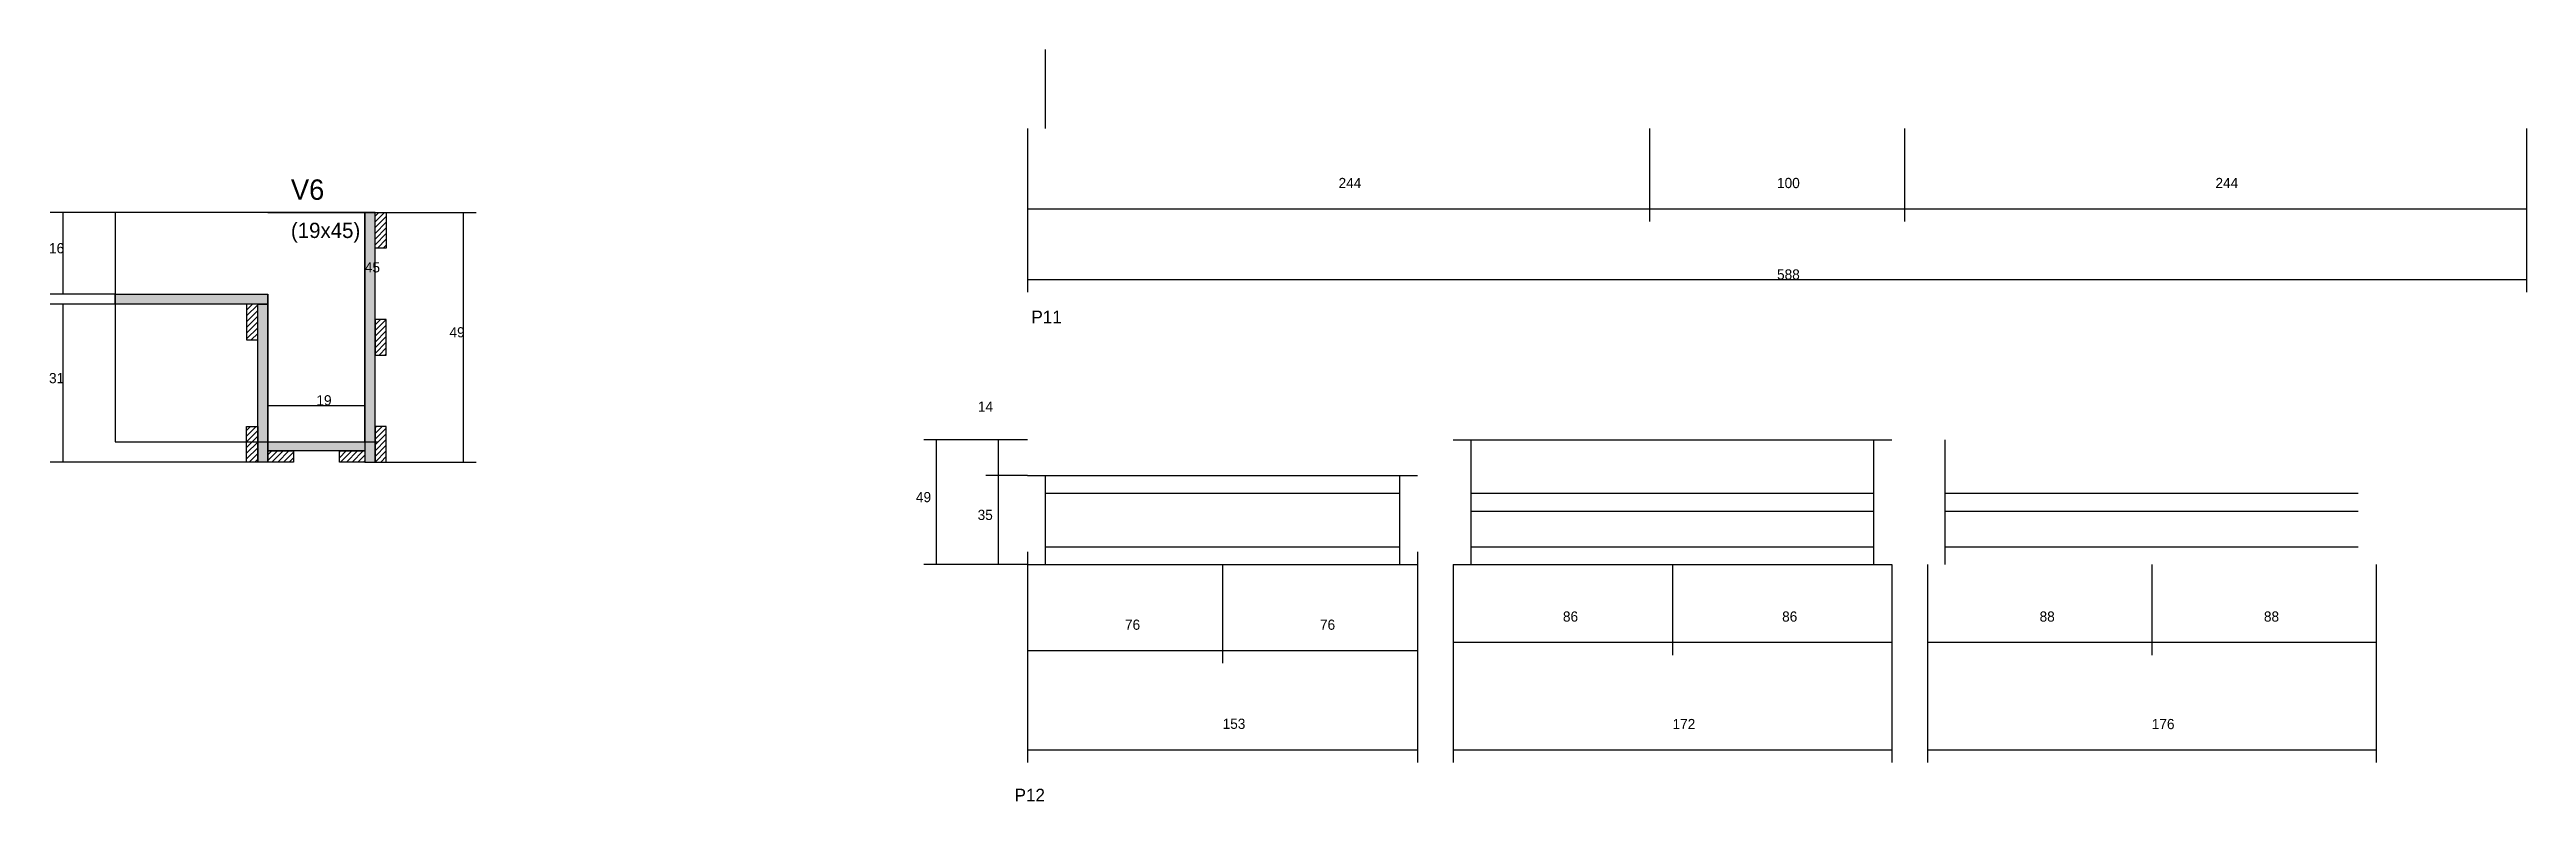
# Model space of a CAD drawing. Header units: metres. Extents: x -2848 to 22762, y -49062 to 1016.
# Drawn here: x 1505 to 2477, y -31031 to -30736 of the extents above; entities that cross this region are included whole.
import ezdxf

# ---------------------------------------------------------------- set-up
doc = ezdxf.new("R2010")
doc.units = ezdxf.units.M
for name, color, linetype in [('CONCRETO', 251, 'Continuous'), ('COTA', 4, 'Continuous'), ('Cota Seção (2x)', 4, 'Continuous'), ('Hachura', 253, 'Continuous'), ('Madeira', 126, 'Continuous'), ('NOMENCLATURA', 7, 'Continuous'), ('Painéis', 200, 'Continuous'), ('SARR_2.2x7', 40, 'Continuous'), ('Texto Seção', 7, 'Continuous')]:
    doc.layers.add(name, color=color, linetype=linetype)

msp = doc.modelspace()

# ---------------------------------------------------------------- texts
at = {"layer": 'COTA'}
for s, p in [('244', (2011, -30790.4)), ('100', (2183, -30790.4)), ('244', (2355, -30790.4)), ('16', (1505.1, -30816)), ('588', (2183, -30826.3)), ('49', (1662.2, -30849)), ('31', (1505.1, -30867)), ('14', (1869.5, -30878.2)), ('49', (1845.2, -30913.7)), ('35', (1869.4, -30920.7)), ('86', (2099, -30960.6)), ('86', (2185, -30960.6)), ('88', (2286, -30960.6)), ('88', (2374, -30960.6)), ('76', (1927.2, -30963.8)), ('76', (2003.7, -30963.8)), ('153', (1965.5, -31002.7)), ('172', (2142, -31002.8)), ('176', (2330, -31002.8))]:
    msp.add_text(s, height=4, dxfattribs=at).set_placement(p)
at = {"layer": 'Cota Seção (2x)'}
for s, p in [('45', (1629, -30823.5)), ('19', (1610, -30875.7))]:
    msp.add_text(s, height=4, dxfattribs=at).set_placement(p)
at = {"layer": 'NOMENCLATURA'}
for s, p in [('P11', (1890.5, -30843.5)), ('P12', (1883.9, -31031.2))]:
    msp.add_text(s, height=5, dxfattribs=at).set_placement(p)
at = {"layer": 'Texto Seção'}
for s, height, p in [('V6', 8, (1600, -30795)), ('(19x45)', 6, (1600, -30810))]:
    msp.add_text(s, height=height, dxfattribs=at).set_placement(p)

# ---------------------------------------------------------------- hatches: boundary and pattern name
at = {"layer": 'Hachura'}
h = msp.add_hatch(color=8, dxfattribs=at)
h.dxf.hatch_style = 1
h.paths.add_polyline_path([(1633, -30800), (1629, -30800), (1629, -30800), (1629, -30898), (1629, -30898), (1633, -30898), (1633, -30898), (1633, -30800)])
h = msp.add_hatch(dxfattribs=at)
h.set_pattern_fill('ANSI31', scale=0.5)
h.paths.add_polyline_path([(1633, -30800), (1637.4, -30800), (1637.4, -30800), (1637.4, -30814), (1637.4, -30814), (1633, -30814), (1633, -30814), (1633, -30800)])
h = msp.add_hatch(color=8, dxfattribs=at)
h.dxf.hatch_style = 1
h.paths.add_polyline_path([(1531, -30836), (1531, -30832), (1531, -30832), (1591, -30832), (1591, -30832), (1591, -30836), (1591, -30836), (1531, -30836)])
h = msp.add_hatch(dxfattribs=at)
h.set_pattern_fill('ANSI31', scale=0.5)
h.paths.add_polyline_path([(1587, -30836), (1582.6, -30836), (1582.6, -30836), (1582.6, -30850), (1582.6, -30850), (1587, -30850), (1587, -30850), (1587, -30836)])
h = msp.add_hatch(color=8, dxfattribs=at)
h.dxf.hatch_style = 1
h.paths.add_polyline_path([(1587, -30836), (1591, -30836), (1591, -30836), (1591, -30898), (1591, -30898), (1587, -30898), (1587, -30898), (1587, -30836)])
h = msp.add_hatch(dxfattribs=at)
h.set_pattern_fill('ANSI31', scale=0.5)
h.paths.add_polyline_path([(1633, -30856), (1637.4, -30856), (1637.4, -30856), (1637.4, -30842), (1637.4, -30842), (1633, -30842), (1633, -30842), (1633, -30856)])
h = msp.add_hatch(dxfattribs=at)
h.set_pattern_fill('ANSI31', scale=0.5)
h.paths.add_polyline_path([(1587, -30898), (1582.6, -30898), (1582.6, -30898), (1582.6, -30884), (1582.6, -30884), (1587, -30884), (1587, -30884), (1587, -30898)])
h = msp.add_hatch(color=8, dxfattribs=at)
h.dxf.hatch_style = 1
h.paths.add_polyline_path([(1591, -30893.6), (1591, -30890), (1591, -30890), (1629, -30890), (1629, -30890), (1629, -30893.6), (1629, -30893.6), (1591, -30893.6)])
h = msp.add_hatch(dxfattribs=at)
h.set_pattern_fill('ANSI31', scale=0.5)
h.paths.add_polyline_path([(1633, -30898), (1637.4, -30898), (1637.4, -30898), (1637.4, -30884), (1637.4, -30884), (1633, -30884), (1633, -30884), (1633, -30898)])
h = msp.add_hatch(dxfattribs=at)
h.set_pattern_fill('ANSI31', scale=0.5)
h.paths.add_polyline_path([(1591, -30898), (1591, -30893.6), (1591, -30893.6), (1601, -30893.6), (1601, -30893.6), (1601, -30898), (1601, -30898), (1591, -30898)])
h = msp.add_hatch(dxfattribs=at)
h.set_pattern_fill('ANSI31', scale=0.5)
h.paths.add_polyline_path([(1619, -30898), (1619, -30893.6), (1619, -30893.6), (1629, -30893.6), (1629, -30893.6), (1629, -30898), (1629, -30898), (1619, -30898)])

# ---------------------------------------------------------------- linework, layer by layer
at = {"layer": 'CONCRETO'}
for points in [[(1629, -30820), (1629, -30800), (1531, -30800), (1531, -30832), (1591, -30832), (1591, -30890), (1629, -30890), (1629, -30820)], [(1531, -30890), (1629, -30890), (1629, -30800), (1531, -30800)]]:
    msp.add_lwpolyline(points, close=True, dxfattribs=at)
at = {"layer": 'COTA'}
for p, q in [((1889, -30767), (1889, -30803.5)), ((2133, -30767), (2133, -30803.5)), ((2133, -30767), (2133, -30803.5)), ((2233, -30767), (2233, -30803.5)), ((2233, -30767), (2233, -30803.5)), ((2477, -30767), (2477, -30803.5)), ((1889, -30782), (1889, -30831.3)), ((2477, -30782), (2477, -30831.3)), ((1531, -30800), (1505.6, -30800)), ((1510.6, -30832), (1510.6, -30800)), ((1637.4, -30800), (1672.7, -30800)), ((1667.7, -30898), (1667.7, -30800)), ((1889, -30798.5), (2133, -30798.5)), ((2133, -30798.5), (2233, -30798.5)), ((2233, -30798.5), (2477, -30798.5)), ((1889, -30826.3), (2477, -30826.3)), ((1531, -30832), (1505.6, -30832)), ((1531, -30836), (1505.6, -30836)), ((1510.6, -30898), (1510.6, -30836)), ((1889, -30889.2), (1848.3, -30889.2)), ((1853.3, -30938.2), (1853.3, -30889.2)), ((1889, -30889.2), (1872.6, -30889.2)), ((1877.6, -30903.2), (1877.6, -30889.2)), ((1582.6, -30898), (1505.6, -30898)), ((1637.4, -30898), (1672.7, -30898)), ((1889, -30903.2), (1872.6, -30903.2)), ((1889, -30903.2), (1872.6, -30903.2)), ((1877.6, -30938.2), (1877.6, -30903.2)), ((1889, -30938.2), (1848.3, -30938.2)), ((1889, -30938.2), (1872.6, -30938.2)), ((1889, -30933.2), (1889, -31015.9)), ((1889, -30938.2), (1889, -30976.9)), ((1965.5, -30938.2), (1965.5, -30976.9)), ((1965.5, -30938.2), (1965.5, -30976.9)), ((2042, -30933.2), (2042, -31015.9)), ((2042, -30938.2), (2042, -30976.9)), ((2056, -30938.2), (2056, -30973.7)), ((2142, -30938.2), (2142, -30973.7)), ((2142, -30938.2), (2142, -30973.7)), ((2228, -30938.2), (2228, -30973.7)), ((2242, -30938.2), (2242, -30973.7)), ((2330, -30938.2), (2330, -30973.7)), ((2330, -30938.2), (2330, -30973.7)), ((2418, -30938.2), (2418, -30973.7)), ((2056, -30953.2), (2056, -31015.9)), ((2228, -30953.2), (2228, -31015.9)), ((2242, -30953.2), (2242, -31015.9)), ((2418, -30953.2), (2418, -31015.9)), ((1889, -30971.9), (1965.5, -30971.9)), ((1965.5, -30971.9), (2042, -30971.9)), ((2056, -30968.7), (2142, -30968.7)), ((2142, -30968.7), (2228, -30968.7)), ((2242, -30968.7), (2330, -30968.7)), ((2330, -30968.7), (2418, -30968.7)), ((1889, -31010.9), (2042, -31010.9)), ((2056, -31010.9), (2228, -31010.9)), ((2242, -31010.9), (2418, -31010.9))]:
    msp.add_line(p, q, dxfattribs=at)
at = {"layer": 'Cota Seção (2x)'}
for p, q in [((1591, -30800), (1634, -30800)), ((1629, -30890), (1629, -30800)), ((1591, -30890), (1591, -30870.7)), ((1629, -30890), (1629, -30870.7)), ((1591, -30875.7), (1629, -30875.7)), ((1591, -30890), (1634, -30890))]:
    msp.add_line(p, q, dxfattribs=at)
at = {"layer": 'Madeira'}
for points in [[(1633, -30800), (1637.4, -30800), (1637.4, -30814), (1633, -30814)], [(1587, -30836), (1582.6, -30836), (1582.6, -30850), (1587, -30850)], [(1633, -30856), (1637.4, -30856), (1637.4, -30842), (1633, -30842)], [(1587, -30898), (1582.6, -30898), (1582.6, -30884), (1587, -30884)], [(1633, -30898), (1637.4, -30898), (1637.4, -30884), (1633, -30884)], [(1591, -30898), (1591, -30893.6), (1601, -30893.6), (1601, -30898)], [(1619, -30898), (1619, -30893.6), (1629, -30893.6), (1629, -30898)]]:
    msp.add_lwpolyline(points, close=True, dxfattribs=at)
at = {"layer": 'Painéis'}
for p, q in [((1531, -30832), (1591, -30832)), ((1531, -30836), (1531, -30832)), ((1591, -30836), (1591, -30832)), ((1591, -30898), (1591, -30836)), ((1591, -30890), (1629, -30890)), ((1591, -30893.6), (1591, -30890)), ((2056, -30889.2), (2228, -30889.2)), ((1889, -30903.2), (2042, -30903.2)), ((1889, -30938.2), (2042, -30938.2)), ((2056, -30938.2), (2228, -30938.2))]:
    msp.add_line(p, q, dxfattribs=at)
for points in [[(1633, -30800), (1629, -30800), (1629, -30898), (1633, -30898)], [(1531, -30836), (1531, -30832), (1591, -30832), (1591, -30836)], [(1587, -30836), (1591, -30836), (1591, -30898), (1587, -30898)], [(1591, -30893.6), (1591, -30890), (1629, -30890), (1629, -30893.6)]]:
    msp.add_lwpolyline(points, close=True, dxfattribs=at)
at = {"layer": 'SARR_2.2x7'}
for p, q in [((1896, -30767), (1896, -30736)), ((2063, -30938.2), (2063, -30889.2)), ((2221, -30938.2), (2221, -30889.2)), ((2249, -30938.2), (2249, -30889.2)), ((1896, -30938.2), (1896, -30903.2)), ((2035, -30938.2), (2035, -30903.2)), ((1896, -30910.2), (1965.5, -30910.2)), ((1965.5, -30910.2), (2035, -30910.2)), ((2063, -30910.2), (2142, -30910.2)), ((2063, -30917.2), (2142, -30917.2)), ((2142, -30910.2), (2221, -30910.2)), ((2142, -30917.2), (2221, -30917.2)), ((2249, -30910.2), (2330, -30910.2)), ((2249, -30910.2), (2411, -30910.2)), ((2249, -30917.2), (2330, -30917.2)), ((2249, -30917.2), (2411, -30917.2)), ((1896, -30931.2), (1965.5, -30931.2)), ((1965.5, -30931.2), (2035, -30931.2)), ((2063, -30931.2), (2142, -30931.2)), ((2142, -30931.2), (2221, -30931.2)), ((2249, -30931.2), (2330, -30931.2)), ((2249, -30931.2), (2411, -30931.2))]:
    msp.add_line(p, q, dxfattribs=at)

msp.set_redraw_order([(e.dxf.handle, doc.entitydb.next_handle()) for e in msp.query("TEXT MTEXT ATTDEF DIMENSION ARC_DIMENSION")])  # texts and dimensions are drawn at this point

doc.saveas('drawing.dxf')
